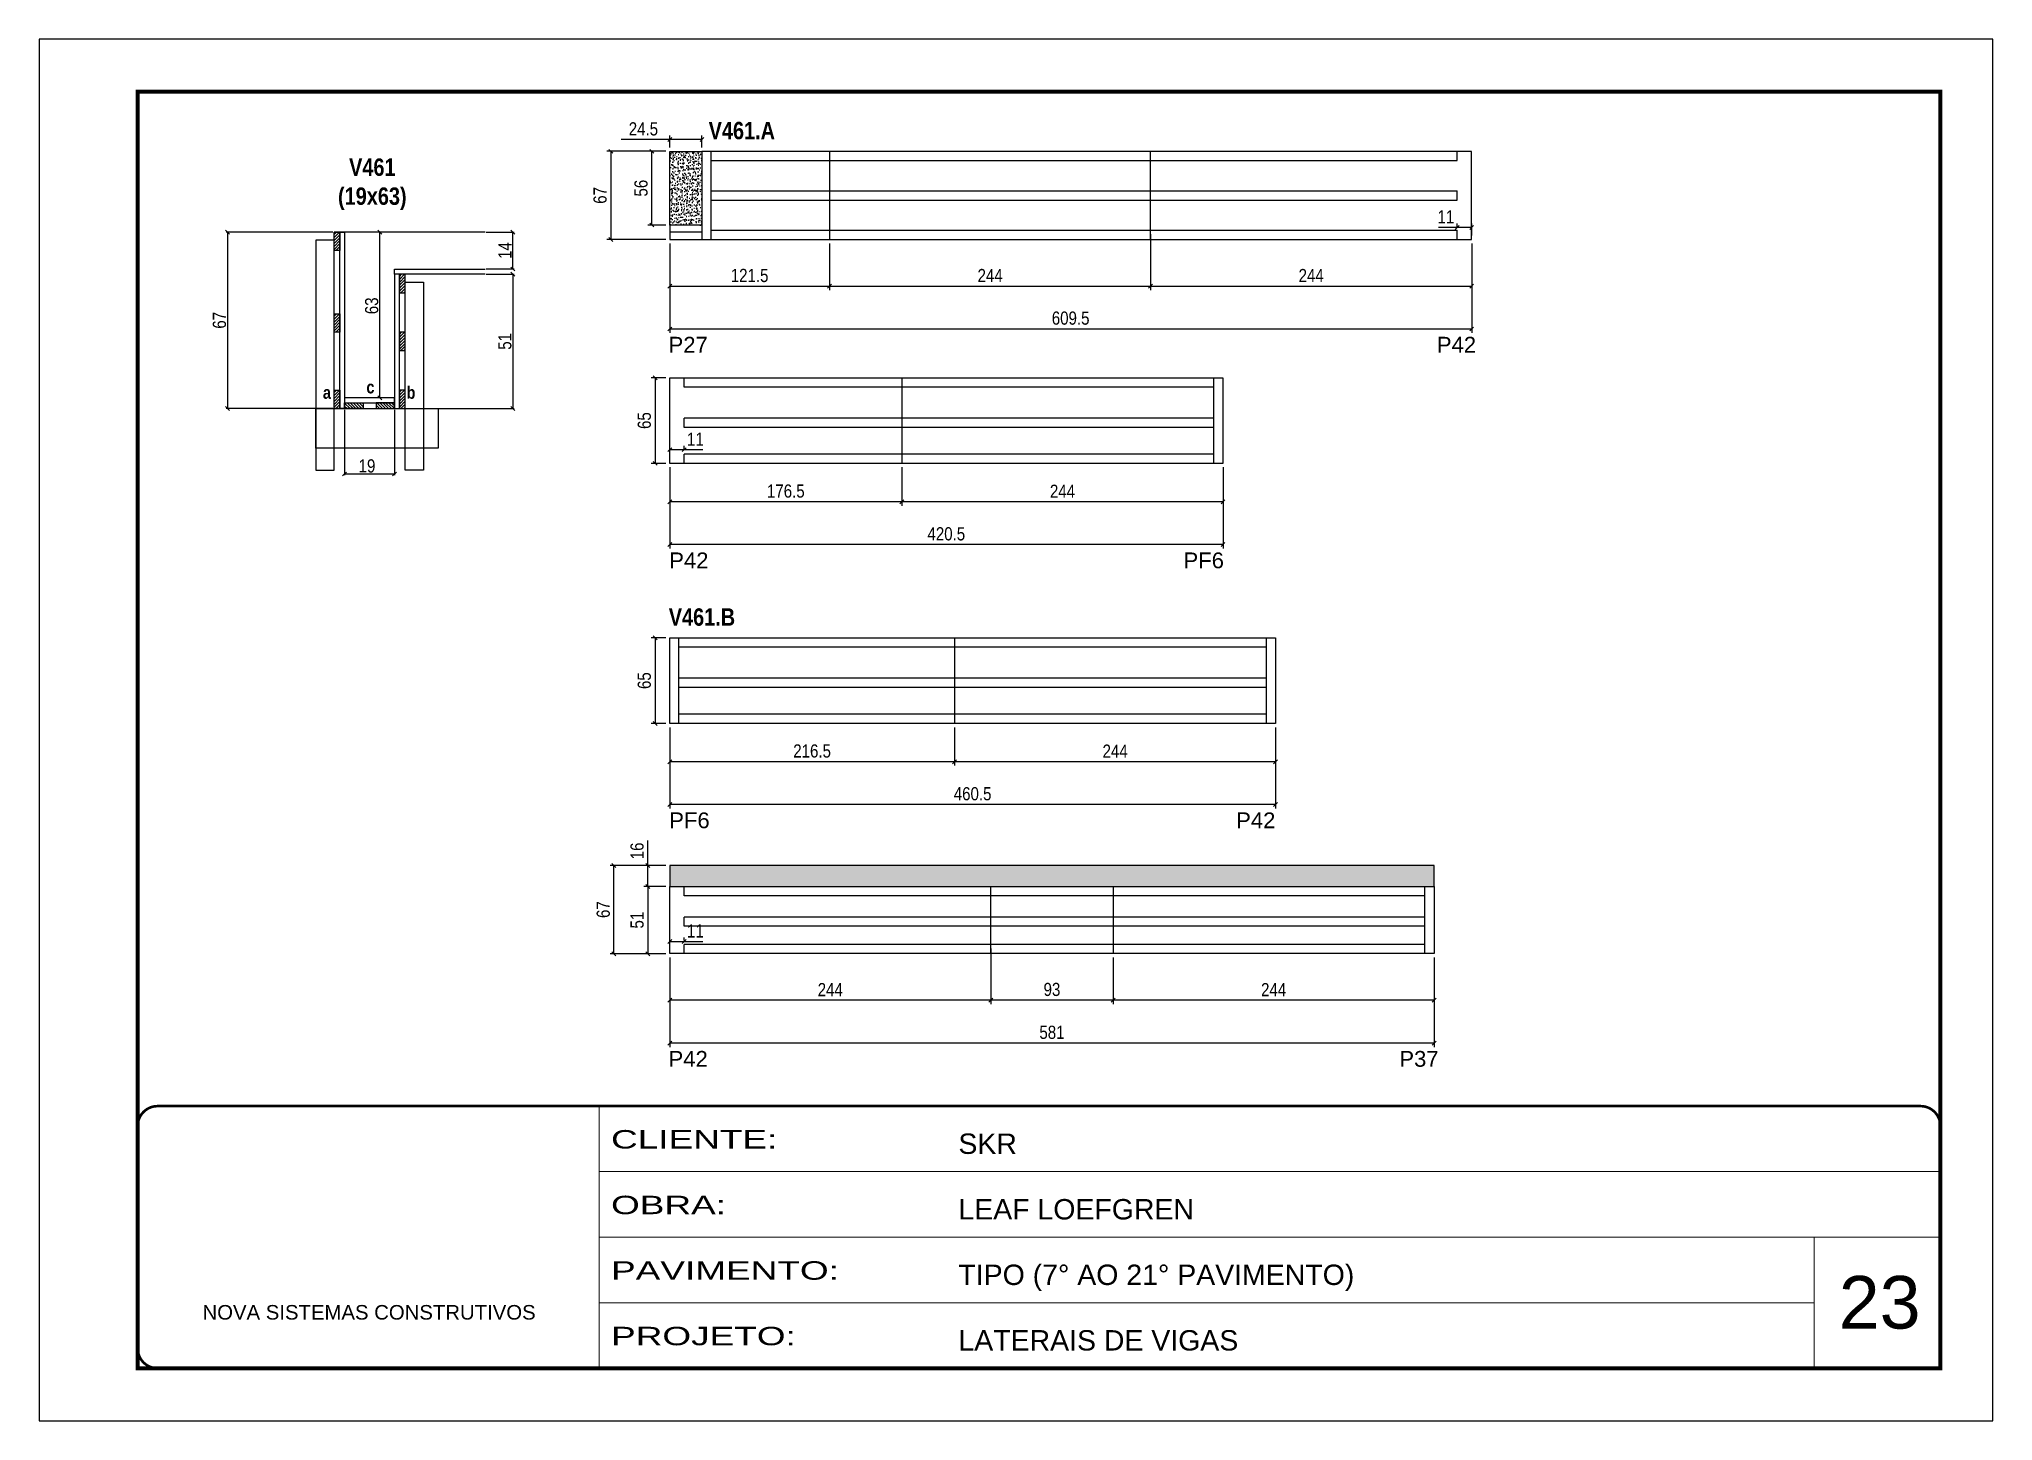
# Model space of a CAD drawing. Extents: x 3309 to 9563, y -2522 to 14608.
# Drawn here: x 6493 to 7978, y 7815 to 8865 of the extents above; entities that cross this region are included whole.
import ezdxf

# ---------------------------------------------------------------- set-up
doc = ezdxf.new("R2010")
doc.units = 0
doc.linetypes.add('CONTINUO', pattern=[0])
doc.linetypes.add('DASHED', pattern=[0.75, 0.5, -0.25])
for name, color, linetype in [('5', 5, 'Continuous'), ('COTA', 241, 'Continuous'), ('detalhes', 4, 'Continuous'), ('NOMENCLATURA', 7, 'Continuous'), ('Painéis', 200, 'Continuous'), ('SARR_2.2x7', 40, 'Continuous'), ('SARR_3.5x7', 81, 'Continuous')]:
    doc.layers.add(name, color=color, linetype=linetype)
for name, color, linetype, lineweight in [('CARIMBO', 255, 'Continuous', 9), ('CONCRETO', 251, 'Continuous', 25), ('Folhas', 255, 'Continuous', 9), ('SARRAFO DE PRESSAO', 251, 'DASHED', 9)]:
    doc.layers.add(name, color=color, linetype=linetype, lineweight=lineweight)
doc.layers.add('Laje_Perimetro', color=7, linetype='Continuous', plot=False)
doc.styles.add('ARIAL', font='arial.ttf')
doc.styles.add('COTA TECNICA', font='techl___.ttf', dxfattribs={"height": 10})
doc.styles.add('COTA TECNICA 2X', font='techl___.ttf', dxfattribs={"height": 10})
doc.styles.get("Standard").update_dxf_attribs({"font": 'arial.ttf'})
doc.styles.add('TECNICA', font='techb___.ttf', dxfattribs={"height": 10})
doc.styles.add('Tecnologia', font='')
doc.styles.get('Tecnologia').set_extended_font_data('Forgotten Futurist')
doc.dimstyles.new('PAINEL', dxfattribs={"dimtxt": 10, "dimasz": 3, "dimexe": 3, "dimexo": 3, "dimgap": 3, "dimtad": 1, "dimdec": 1, "dimzin": 12, "dimdsep": 46, "dimtxsty": 'COTA TECNICA', "dimblk1": 'OBLIQUE', "dimblk2": 'OBLIQUE', "dimsah": 1, "dimcen": 0.9, "dimclrd": 4, "dimclre": 4, "dimclrt": 240, "dimadec": 1, "dimazin": 3, "dimtfac": 1, "dimtdec": 1, "dimtmove": 0, "dimatfit": 3, "dimfxl": 1, "dimtolj": 1, "dimtzin": 12, "dimarcsym": 0})
doc.dimstyles.new('SECAO', dxfattribs={"dimscale": 0.333333, "dimtxt": 5, "dimasz": 9, "dimexe": 3, "dimexo": 3, "dimgap": 3, "dimtad": 1, "dimdec": 1, "dimlfac": 0.5, "dimzin": 12, "dimdsep": 46, "dimtxsty": 'COTA TECNICA 2X', "dimblk1": 'OBLIQUE', "dimblk2": 'OBLIQUE', "dimsah": 1, "dimcen": 0.9, "dimclrd": 4, "dimclre": 4, "dimclrt": 240, "dimadec": 1, "dimazin": 3, "dimtfac": 1, "dimtdec": 1, "dimtmove": 0, "dimatfit": 3, "dimfxl": 1, "dimtolj": 1, "dimtzin": 12, "dimarcsym": 0})
pattern_1 = [(135, (39960.646, -114927.8855), (-1.122532015, -1.122532015), [])]
pattern_2 = [(45, (-116795.0623, -24637.2545), (-1.122532015, 1.122532015), [])]

msp = doc.modelspace()

# ---------------------------------------------------------------- texts
at = {"layer": '5', "linetype": 'Continuous'}
for s, rotation, p in [('P27', 359.99996, (6971.3, 8626.74)), ('P42', 359.99996, (7555.24, 8626.74)), ('P42', 0.00004, (6971.82, 8462.88)), ('PF6', 359.99996, (7362.69, 8462.88)), ('PF6', 0.00004, (6971.82, 8265.36)), ('P42', 359.99996, (7402.69, 8265.36)), ('P42', 359.99996, (6971.3, 8084.1)), ('P37', 359.99996, (7526.74, 8084.1))]:
    msp.add_text(s, height=12, rotation=rotation, dxfattribs=at).set_placement(p)
at = {"layer": 'CARIMBO', "style": 'ARIAL'}
msp.add_text('23', height=40, dxfattribs=at).set_placement((7860.73, 7885.13))
at = {"layer": 'detalhes', "style": 'TECNICA'}
for s, p in [('a', (6708.59, 8591.65)), ('c', (6741.65, 8595.76)), ('b', (6772.15, 8591.63))]:
    msp.add_text(s, height=9.6, dxfattribs=at).set_placement(p)
at = {"layer": 'NOMENCLATURA', "style": 'TECNICA'}
for s, p in [('V461.A', (7001.76, 8788.88)), ('V461.B', (6971.45, 8419.22))]:
    msp.add_text(s, height=13.2, dxfattribs=at).set_placement(p)
at = {"layer": 'NOMENCLATURA', "insert": (6746.14, 8774.26), "char_height": 13.2, "attachment_point": 2, "style": 'TECNICA'}
msp.add_mtext_dynamic_manual_height_columns('V461\\P(19x63)', width=300.2766, gutter_width=1, heights=[0], dxfattribs=at)

# ---------------------------------------------------------------- blocks, each defined once
blk = doc.blocks.new('9999999999')
at = {"color": 30, "linetype": 'CONTINUO'}
for p, q in [((98564.6, 34230.2), (98564.6, 34429.4)), ((98564.6, 34379.6), (99584, 34379.6)), ((98564.6, 34329.8), (99488, 34329.8)), ((99584, 34329.8), (99488, 34329.8)), ((99488, 34329.8), (99488, 34230.2)), ((98564.6, 34280), (99488, 34280))]:
    blk.add_line(p, q, dxfattribs=at)
at = {"color": 30, "linetype": 'CONTINUO', "const_width": 2}
blk.add_lwpolyline([(99584, 34230.2), (99584, 34414.4, 0.414214), (99569, 34429.4), (98229, 34429.4, 0.414214), (98214, 34414.4), (98214, 34245.2, 0.414214), (98229, 34230.2), (99584, 34230.2)], format="xyb", dxfattribs=at)
at = {"layer": 'Folhas'}
blk.add_lwpolyline([(98139, 34190.2), (99624, 34190.2), (99624, 35240.2), (98139, 35240.2)], close=True, dxfattribs=at)
at = {"layer": 'Folhas', "color": 30, "const_width": 3}
blk.add_lwpolyline([(98214, 34230.2), (99584, 34230.2), (99584, 35200.2), (98214, 35200.2)], close=True, dxfattribs=at)
at = {"color": 7, "linetype": 'Continuous', "ltscale": 5, "style": 'ARIAL'}
for s, height, p in [('SKR', 15.48, (98837.7, 34393.1)), ('LEAF LOEFGREN', 15.483, (98837.7, 34343.3)), ('TIPO (7° AO 21° PAVIMENTO)', 15.483, (98837.7, 34293.5)), ('NOVA SISTEMAS CONSTRUTIVOS', 11.059, (98263.2, 34267.2)), ('LATERAIS DE VIGAS', 15.483, (98837.7, 34243.7))]:
    blk.add_text(s, height=height, dxfattribs=at).set_placement(p)
at = {"layer": 'Folhas', "color": 7, "style": 'Tecnologia', "width": 1.5}
for s, p in [('CLIENTE:', (98573.7, 34397.2)), ('OBRA:', (98573.7, 34347.3)), ('PAVIMENTO:', (98573.7, 34297.5)), ('PROJETO:', (98573.7, 34247.7))]:
    blk.add_text(s, height=14, dxfattribs=at).set_placement(p)
blk = doc.blocks.new('_Oblique')
at = {"color": 0, "linetype": 'ByBlock', "lineweight": -2}
blk.add_line((-0.5, -0.5), (0.5, 0.5), dxfattribs=at)
blk = doc.blocks.new('*D2033')
at = {"layer": 'COTA', "color": 4, "lineweight": -2, "transparency": 16777216}
for p, q in [((6725.1, 8583.3), (6725.1, 8533.5)), ((6763.1, 8583.3), (6763.1, 8533.5)), ((6763.1, 8534.5), (6725.1, 8534.5))]:
    blk.add_line(p, q, dxfattribs=at)
at = {"layer": 'Defpoints', "color": 0, "transparency": 16777216}
for p in [(6725.1, 8584.3), (6763.1, 8584.3), (6725.1, 8534.5)]:
    blk.add_point(p, dxfattribs=at)
at = {"layer": 'COTA', "color": 4, "lineweight": -2, "transparency": 16777216, "xscale": 3, "yscale": 3, "zscale": 3, "rotation": 180}
blk.add_blockref('_Oblique', (6725.1, 8534.5), dxfattribs=at)
at = {"layer": 'COTA', "color": 4, "lineweight": -2, "transparency": 16777216, "xscale": 3, "yscale": 3, "zscale": 3}
blk.add_blockref('_Oblique', (6763.1, 8534.5), dxfattribs=at)
at = {"layer": 'COTA', "color": 240, "transparency": 16777216, "insert": (6742.1, 8540.6), "char_height": 10, "attachment_point": 5, "style": 'COTA TECNICA 2X'}
blk.add_mtext('\\A1;19', dxfattribs=at)
blk = doc.blocks.new('*D2034')
at = {"layer": 'COTA', "color": 4, "lineweight": -2, "transparency": 16777216}
for p, q in [((6716.1, 8718.3), (6635.1, 8718.3)), ((6636.1, 8718.3), (6636.1, 8584.3)), ((6716.1, 8584.3), (6635.1, 8584.3))]:
    blk.add_line(p, q, dxfattribs=at)
at = {"layer": 'Defpoints', "color": 0, "transparency": 16777216}
for p in [(6717.1, 8718.3, 0), (6636.1, 8584.3), (6717.1, 8584.3, 0)]:
    blk.add_point(p, dxfattribs=at)
at = {"layer": 'COTA', "color": 4, "lineweight": -2, "transparency": 16777216, "xscale": 3, "yscale": 3, "zscale": 3}
for p, rotation in [((6636.1, 8718.3), 90), ((6636.1, 8584.3), 270)]:
    blk.add_blockref('_Oblique', p, dxfattribs=dict(at, rotation=rotation))
at = {"layer": 'COTA', "color": 240, "transparency": 16777216, "insert": (6630, 8651.3), "char_height": 10, "attachment_point": 5, "rotation": 90, "style": 'COTA TECNICA 2X'}
blk.add_mtext('\\A1;67', dxfattribs=at)
blk = doc.blocks.new('*D2035')
at = {"layer": 'COTA', "color": 4, "lineweight": -2, "transparency": 16777216}
for p, q in [((6832.8, 8686.3), (6854, 8686.3)), ((6853, 8686.3), (6853, 8584.3)), ((6772.1, 8584.3), (6854, 8584.3))]:
    blk.add_line(p, q, dxfattribs=at)
at = {"layer": 'Defpoints', "color": 0, "transparency": 16777216}
for p in [(6831.8, 8686.3), (6771.1, 8584.3, 0), (6853, 8584.3)]:
    blk.add_point(p, dxfattribs=at)
at = {"layer": 'COTA', "color": 4, "lineweight": -2, "transparency": 16777216, "xscale": 3, "yscale": 3, "zscale": 3}
for p, rotation in [((6853, 8686.3), 90), ((6853, 8584.3), 270)]:
    blk.add_blockref('_Oblique', p, dxfattribs=dict(at, rotation=rotation))
at = {"layer": 'COTA', "color": 240, "transparency": 16777216, "insert": (6846.9, 8635.3), "char_height": 10, "attachment_point": 5, "rotation": 90, "style": 'COTA TECNICA 2X'}
blk.add_mtext('\\A1;51', dxfattribs=at)
blk = doc.blocks.new('*D2036')
at = {"layer": 'COTA', "color": 4, "lineweight": -2, "transparency": 16777216}
for p, q in [((6762.1, 8718.3), (6750.9, 8718.3)), ((6751.9, 8592.3), (6751.9, 8718.3)), ((6762.1, 8592.3), (6750.9, 8592.3))]:
    blk.add_line(p, q, dxfattribs=at)
at = {"layer": 'Defpoints', "color": 0, "transparency": 16777216}
for p in [(6751.9, 8718.3), (6763.1, 8718.3), (6763.1, 8592.3)]:
    blk.add_point(p, dxfattribs=at)
at = {"layer": 'COTA', "color": 4, "lineweight": -2, "transparency": 16777216, "xscale": 3, "yscale": 3, "zscale": 3}
for p, rotation in [((6751.9, 8718.3), 90), ((6751.9, 8592.3), 270)]:
    blk.add_blockref('_Oblique', p, dxfattribs=dict(at, rotation=rotation))
at = {"layer": 'COTA', "color": 240, "transparency": 16777216, "insert": (6745.7, 8662.3), "char_height": 10, "attachment_point": 5, "rotation": 90, "style": 'COTA TECNICA 2X'}
blk.add_mtext('\\A1;63', dxfattribs=at)
blk = doc.blocks.new('*D2037')
at = {"layer": 'COTA', "color": 4, "lineweight": -2, "transparency": 16777216}
for p, q in [((6832.8, 8718.3), (6854, 8718.3)), ((6853, 8690.3), (6853, 8718.3)), ((6832.8, 8690.3), (6854, 8690.3))]:
    blk.add_line(p, q, dxfattribs=at)
at = {"layer": 'Defpoints', "color": 0, "transparency": 16777216}
for p in [(6831.8, 8718.3), (6853, 8718.3), (6831.8, 8690.3)]:
    blk.add_point(p, dxfattribs=at)
at = {"layer": 'COTA', "color": 4, "lineweight": -2, "transparency": 16777216, "xscale": 3, "yscale": 3, "zscale": 3}
for p, rotation in [((6853, 8718.3), 90), ((6853, 8690.3), 270)]:
    blk.add_blockref('_Oblique', p, dxfattribs=dict(at, rotation=rotation))
at = {"layer": 'COTA', "color": 240, "transparency": 16777216, "insert": (6847, 8704.3), "char_height": 10, "attachment_point": 5, "rotation": 90, "style": 'COTA TECNICA 2X'}
blk.add_mtext('\\A1;14', dxfattribs=at)
blk = doc.blocks.new('*D2039')
at = {"layer": 'COTA', "color": 4, "lineweight": -2, "transparency": 16777216}
for p, q in [((6972.2, 8709.7), (6972.2, 8641.7)), ((7581.7, 8709.7), (7581.7, 8641.7)), ((6972.2, 8644.7), (7581.7, 8644.7))]:
    blk.add_line(p, q, dxfattribs=at)
at = {"layer": 'Defpoints', "color": 0, "transparency": 16777216}
for p in [(6972.2, 8712.7), (7581.7, 8712.7), (7581.7, 8644.7)]:
    blk.add_point(p, dxfattribs=at)
at = {"layer": 'COTA', "color": 4, "lineweight": -2, "transparency": 16777216, "xscale": 3, "yscale": 3, "zscale": 3, "rotation": 180}
blk.add_blockref('_Oblique', (6972.2, 8644.7), dxfattribs=at)
at = {"layer": 'COTA', "color": 4, "lineweight": -2, "transparency": 16777216, "xscale": 3, "yscale": 3, "zscale": 3}
blk.add_blockref('_Oblique', (7581.7, 8644.7), dxfattribs=at)
at = {"layer": 'COTA', "color": 240, "transparency": 16777216, "insert": (7276.9, 8652.9), "char_height": 10, "attachment_point": 5, "style": 'COTA TECNICA'}
blk.add_mtext('\\A1;609.5', dxfattribs=at)
blk = doc.blocks.new('*D2040')
at = {"layer": 'COTA', "color": 4, "lineweight": -2, "transparency": 16777216}
for p, q in [((6972.2, 8709.7), (6972.2, 8674.2)), ((7093.7, 8709.7), (7093.7, 8674.2)), ((6972.2, 8677.2), (7093.7, 8677.2))]:
    blk.add_line(p, q, dxfattribs=at)
at = {"layer": 'Defpoints', "color": 0, "transparency": 16777216}
for p in [(6972.2, 8712.7), (7093.7, 8712.7), (7093.7, 8677.2)]:
    blk.add_point(p, dxfattribs=at)
at = {"layer": 'COTA', "color": 4, "lineweight": -2, "transparency": 16777216, "xscale": 3, "yscale": 3, "zscale": 3, "rotation": 180}
blk.add_blockref('_Oblique', (6972.2, 8677.2), dxfattribs=at)
at = {"layer": 'COTA', "color": 4, "lineweight": -2, "transparency": 16777216, "xscale": 3, "yscale": 3, "zscale": 3}
blk.add_blockref('_Oblique', (7093.7, 8677.2), dxfattribs=at)
at = {"layer": 'COTA', "color": 240, "transparency": 16777216, "insert": (7032.9, 8685.3), "char_height": 10, "attachment_point": 5, "style": 'COTA TECNICA'}
blk.add_mtext('\\A1;121.5', dxfattribs=at)
blk = doc.blocks.new('*D2038')
at = {"layer": 'COTA', "color": 4, "lineweight": -2, "transparency": 16777216}
for p, q in [((7337.7, 8716.7), (7337.7, 8674.2)), ((7581.7, 8709.7), (7581.7, 8674.2)), ((7337.7, 8677.2), (7581.7, 8677.2))]:
    blk.add_line(p, q, dxfattribs=at)
at = {"layer": 'Defpoints', "color": 0, "transparency": 16777216}
for p in [(7337.7, 8719.7), (7581.7, 8712.7), (7581.7, 8677.2)]:
    blk.add_point(p, dxfattribs=at)
at = {"layer": 'COTA', "color": 4, "lineweight": -2, "transparency": 16777216, "xscale": 3, "yscale": 3, "zscale": 3, "rotation": 180}
blk.add_blockref('_Oblique', (7337.7, 8677.2), dxfattribs=at)
at = {"layer": 'COTA', "color": 4, "lineweight": -2, "transparency": 16777216, "xscale": 3, "yscale": 3, "zscale": 3}
blk.add_blockref('_Oblique', (7581.7, 8677.2), dxfattribs=at)
at = {"layer": 'COTA', "color": 240, "transparency": 16777216, "insert": (7459.7, 8685.3), "char_height": 10, "attachment_point": 5, "style": 'COTA TECNICA'}
blk.add_mtext('\\A1;244', dxfattribs=at)
blk = doc.blocks.new('*D2041')
at = {"layer": 'COTA', "color": 4, "lineweight": -2, "transparency": 16777216}
for p, q in [((6969.2, 8779.7), (6924.4, 8779.7)), ((6927.4, 8779.7), (6927.4, 8712.7)), ((6969.2, 8712.7), (6924.4, 8712.7))]:
    blk.add_line(p, q, dxfattribs=at)
at = {"layer": 'Defpoints', "color": 0, "transparency": 16777216}
for p in [(6972.2, 8779.7), (6927.4, 8712.7), (6972.2, 8712.7)]:
    blk.add_point(p, dxfattribs=at)
at = {"layer": 'COTA', "color": 4, "lineweight": -2, "transparency": 16777216, "xscale": 3, "yscale": 3, "zscale": 3}
for p, rotation in [((6927.4, 8779.7), 90), ((6927.4, 8712.7), 270)]:
    blk.add_blockref('_Oblique', p, dxfattribs=dict(at, rotation=rotation))
at = {"layer": 'COTA', "color": 240, "transparency": 16777216, "insert": (6919.3, 8746.2), "char_height": 10, "attachment_point": 5, "rotation": 90, "style": 'COTA TECNICA'}
blk.add_mtext('\\A1;67', dxfattribs=at)
blk = doc.blocks.new('*D2044')
at = {"layer": 'COTA', "color": 4, "lineweight": -2, "transparency": 16777216}
for p, q in [((7093.7, 8709.7), (7093.7, 8674.2)), ((7337.7, 8709.7), (7337.7, 8674.2)), ((7093.7, 8677.2), (7337.7, 8677.2))]:
    blk.add_line(p, q, dxfattribs=at)
at = {"layer": 'Defpoints', "color": 0, "transparency": 16777216}
for p in [(7093.7, 8712.7), (7337.7, 8712.7), (7337.7, 8677.2)]:
    blk.add_point(p, dxfattribs=at)
at = {"layer": 'COTA', "color": 4, "lineweight": -2, "transparency": 16777216, "xscale": 3, "yscale": 3, "zscale": 3, "rotation": 180}
blk.add_blockref('_Oblique', (7093.7, 8677.2), dxfattribs=at)
at = {"layer": 'COTA', "color": 4, "lineweight": -2, "transparency": 16777216, "xscale": 3, "yscale": 3, "zscale": 3}
blk.add_blockref('_Oblique', (7337.7, 8677.2), dxfattribs=at)
at = {"layer": 'COTA', "color": 240, "transparency": 16777216, "insert": (7215.7, 8685.3), "char_height": 10, "attachment_point": 5, "style": 'COTA TECNICA'}
blk.add_mtext('\\A1;244', dxfattribs=at)
blk = doc.blocks.new('*D2045')
at = {"layer": 'COTA', "color": 4, "lineweight": -2, "transparency": 16777216}
for p, q in [((7570.7, 8721.9), (7556.6, 8721.9)), ((7570.7, 8722.7), (7570.7, 8724.9)), ((7581.7, 8721.9), (7570.7, 8721.9)), ((7581.7, 8715.7), (7581.7, 8724.9))]:
    blk.add_line(p, q, dxfattribs=at)
at = {"layer": 'Defpoints', "color": 0, "transparency": 16777216}
for p in [(7570.7, 8721.9), (7570.7, 8719.7), (7581.7, 8712.7)]:
    blk.add_point(p, dxfattribs=at)
at = {"layer": 'COTA', "color": 4, "lineweight": -2, "transparency": 16777216, "xscale": 3, "yscale": 3, "zscale": 3, "rotation": 180}
blk.add_blockref('_Oblique', (7570.7, 8721.9), dxfattribs=at)
at = {"layer": 'COTA', "color": 4, "lineweight": -2, "transparency": 16777216, "xscale": 3, "yscale": 3, "zscale": 3}
blk.add_blockref('_Oblique', (7581.7, 8721.9), dxfattribs=at)
at = {"layer": 'COTA', "color": 240, "transparency": 16777216, "insert": (7562.1, 8729.9), "char_height": 10, "attachment_point": 5, "style": 'COTA TECNICA'}
blk.add_mtext('\\A1;11', dxfattribs=at)
blk = doc.blocks.new('*D2046')
at = {"layer": 'COTA', "color": 4, "lineweight": -2, "transparency": 16777216}
for p, q in [((6972.2, 8539.6), (6972.2, 8477.9)), ((7392.7, 8539.6), (7392.7, 8477.9)), ((7392.7, 8480.9), (6972.2, 8480.9))]:
    blk.add_line(p, q, dxfattribs=at)
at = {"layer": 'Defpoints', "color": 0, "transparency": 16777216}
for p in [(6972.2, 8542.6), (7392.7, 8542.6), (6972.2, 8480.9)]:
    blk.add_point(p, dxfattribs=at)
at = {"layer": 'COTA', "color": 4, "lineweight": -2, "transparency": 16777216, "xscale": 3, "yscale": 3, "zscale": 3, "rotation": 180}
blk.add_blockref('_Oblique', (6972.2, 8480.9), dxfattribs=at)
at = {"layer": 'COTA', "color": 4, "lineweight": -2, "transparency": 16777216, "xscale": 3, "yscale": 3, "zscale": 3}
blk.add_blockref('_Oblique', (7392.7, 8480.9), dxfattribs=at)
at = {"layer": 'COTA', "color": 240, "transparency": 16777216, "insert": (7182.4, 8489), "char_height": 10, "attachment_point": 5, "style": 'COTA TECNICA'}
blk.add_mtext('\\A1;420.5', dxfattribs=at)
blk = doc.blocks.new('*D2047')
at = {"layer": 'COTA', "color": 4, "lineweight": -2, "transparency": 16777216}
for p, q in [((7148.7, 8539.6), (7148.7, 8510.4)), ((7392.7, 8539.6), (7392.7, 8510.4)), ((7392.7, 8513.4), (7148.7, 8513.4))]:
    blk.add_line(p, q, dxfattribs=at)
at = {"layer": 'Defpoints', "color": 0, "transparency": 16777216}
for p in [(7148.7, 8542.6), (7392.7, 8542.6), (7148.7, 8513.4)]:
    blk.add_point(p, dxfattribs=at)
at = {"layer": 'COTA', "color": 4, "lineweight": -2, "transparency": 16777216, "xscale": 3, "yscale": 3, "zscale": 3, "rotation": 180}
blk.add_blockref('_Oblique', (7148.7, 8513.4), dxfattribs=at)
at = {"layer": 'COTA', "color": 4, "lineweight": -2, "transparency": 16777216, "xscale": 3, "yscale": 3, "zscale": 3}
blk.add_blockref('_Oblique', (7392.7, 8513.4), dxfattribs=at)
at = {"layer": 'COTA', "color": 240, "transparency": 16777216, "insert": (7270.7, 8521.4), "char_height": 10, "attachment_point": 5, "style": 'COTA TECNICA'}
blk.add_mtext('\\A1;244', dxfattribs=at)
blk = doc.blocks.new('*D2048')
at = {"layer": 'COTA', "color": 4, "lineweight": -2, "transparency": 16777216}
for p, q in [((6972.2, 8539.6), (6972.2, 8510.4)), ((7148.7, 8539.6), (7148.7, 8510.4)), ((7148.7, 8513.4), (6972.2, 8513.4))]:
    blk.add_line(p, q, dxfattribs=at)
at = {"layer": 'Defpoints', "color": 0, "transparency": 16777216}
for p in [(6972.2, 8542.6), (7148.7, 8542.6), (6972.2, 8513.4)]:
    blk.add_point(p, dxfattribs=at)
at = {"layer": 'COTA', "color": 4, "lineweight": -2, "transparency": 16777216, "xscale": 3, "yscale": 3, "zscale": 3, "rotation": 180}
blk.add_blockref('_Oblique', (6972.2, 8513.4), dxfattribs=at)
at = {"layer": 'COTA', "color": 4, "lineweight": -2, "transparency": 16777216, "xscale": 3, "yscale": 3, "zscale": 3}
blk.add_blockref('_Oblique', (7148.7, 8513.4), dxfattribs=at)
at = {"layer": 'COTA', "color": 240, "transparency": 16777216, "insert": (7060.4, 8521.5), "char_height": 10, "attachment_point": 5, "style": 'COTA TECNICA'}
blk.add_mtext('\\A1;176.5', dxfattribs=at)
blk = doc.blocks.new('*D2049')
at = {"layer": 'COTA', "color": 4, "lineweight": -2, "transparency": 16777216}
for p, q in [((6969.2, 8607.6), (6958.1, 8607.6)), ((6961.1, 8607.6), (6961.1, 8542.6)), ((6969.2, 8542.6), (6958.1, 8542.6))]:
    blk.add_line(p, q, dxfattribs=at)
at = {"layer": 'Defpoints', "color": 0, "transparency": 16777216}
for p in [(6972.2, 8607.6), (6961.1, 8542.6), (6972.2, 8542.6)]:
    blk.add_point(p, dxfattribs=at)
at = {"layer": 'COTA', "color": 4, "lineweight": -2, "transparency": 16777216, "xscale": 3, "yscale": 3, "zscale": 3}
for p, rotation in [((6961.1, 8607.6), 90), ((6961.1, 8542.6), 270)]:
    blk.add_blockref('_Oblique', p, dxfattribs=dict(at, rotation=rotation))
at = {"layer": 'COTA', "color": 240, "transparency": 16777216, "insert": (6952.9, 8575.1), "char_height": 10, "attachment_point": 5, "rotation": 90, "style": 'COTA TECNICA'}
blk.add_mtext('\\A1;65', dxfattribs=at)
blk = doc.blocks.new('*D2050')
at = {"layer": 'COTA', "color": 4, "lineweight": -2, "transparency": 16777216}
for p, q in [((6972.2, 8545.6), (6972.2, 8556)), ((6983.2, 8552.6), (6983.2, 8556)), ((6972.2, 8553), (6983.2, 8553)), ((6983.2, 8553), (6997.3, 8553))]:
    blk.add_line(p, q, dxfattribs=at)
at = {"layer": 'Defpoints', "color": 0, "transparency": 16777216}
for p in [(6972.2, 8542.6), (6983.2, 8553), (6983.2, 8549.6)]:
    blk.add_point(p, dxfattribs=at)
at = {"layer": 'COTA', "color": 4, "lineweight": -2, "transparency": 16777216, "xscale": 3, "yscale": 3, "zscale": 3, "rotation": 180}
blk.add_blockref('_Oblique', (6972.2, 8553), dxfattribs=at)
at = {"layer": 'COTA', "color": 4, "lineweight": -2, "transparency": 16777216, "xscale": 3, "yscale": 3, "zscale": 3}
blk.add_blockref('_Oblique', (6983.2, 8553), dxfattribs=at)
at = {"layer": 'COTA', "color": 240, "transparency": 16777216, "insert": (6991.7, 8561), "char_height": 10, "attachment_point": 5, "style": 'COTA TECNICA'}
blk.add_mtext('\\A1;11', dxfattribs=at)
blk = doc.blocks.new('*D2051')
at = {"layer": 'COTA', "color": 4, "lineweight": -2, "transparency": 16777216}
for p, q in [((6972.2, 8342), (6972.2, 8280.4)), ((7432.7, 8342), (7432.7, 8280.4)), ((7432.7, 8283.4), (6972.2, 8283.4))]:
    blk.add_line(p, q, dxfattribs=at)
at = {"layer": 'Defpoints', "color": 0, "transparency": 16777216}
for p in [(6972.2, 8345), (7432.7, 8345), (6972.2, 8283.4)]:
    blk.add_point(p, dxfattribs=at)
at = {"layer": 'COTA', "color": 4, "lineweight": -2, "transparency": 16777216, "xscale": 3, "yscale": 3, "zscale": 3, "rotation": 180}
blk.add_blockref('_Oblique', (6972.2, 8283.4), dxfattribs=at)
at = {"layer": 'COTA', "color": 4, "lineweight": -2, "transparency": 16777216, "xscale": 3, "yscale": 3, "zscale": 3}
blk.add_blockref('_Oblique', (7432.7, 8283.4), dxfattribs=at)
at = {"layer": 'COTA', "color": 240, "transparency": 16777216, "insert": (7202.4, 8291.5), "char_height": 10, "attachment_point": 5, "style": 'COTA TECNICA'}
blk.add_mtext('\\A1;460.5', dxfattribs=at)
blk = doc.blocks.new('*D2052')
at = {"layer": 'COTA', "color": 4, "lineweight": -2, "transparency": 16777216}
for p, q in [((7188.7, 8342), (7188.7, 8312.9)), ((7432.7, 8342), (7432.7, 8312.9)), ((7432.7, 8315.9), (7188.7, 8315.9))]:
    blk.add_line(p, q, dxfattribs=at)
at = {"layer": 'Defpoints', "color": 0, "transparency": 16777216}
for p in [(7188.7, 8345), (7432.7, 8345), (7188.7, 8315.9)]:
    blk.add_point(p, dxfattribs=at)
at = {"layer": 'COTA', "color": 4, "lineweight": -2, "transparency": 16777216, "xscale": 3, "yscale": 3, "zscale": 3, "rotation": 180}
blk.add_blockref('_Oblique', (7188.7, 8315.9), dxfattribs=at)
at = {"layer": 'COTA', "color": 4, "lineweight": -2, "transparency": 16777216, "xscale": 3, "yscale": 3, "zscale": 3}
blk.add_blockref('_Oblique', (7432.7, 8315.9), dxfattribs=at)
at = {"layer": 'COTA', "color": 240, "transparency": 16777216, "insert": (7310.7, 8323.9), "char_height": 10, "attachment_point": 5, "style": 'COTA TECNICA'}
blk.add_mtext('\\A1;244', dxfattribs=at)
blk = doc.blocks.new('*D2053')
at = {"layer": 'COTA', "color": 4, "lineweight": -2, "transparency": 16777216}
for p, q in [((6972.2, 8342), (6972.2, 8312.9)), ((7188.7, 8342), (7188.7, 8312.9)), ((7188.7, 8315.9), (6972.2, 8315.9))]:
    blk.add_line(p, q, dxfattribs=at)
at = {"layer": 'Defpoints', "color": 0, "transparency": 16777216}
for p in [(6972.2, 8345), (7188.7, 8345), (6972.2, 8315.9)]:
    blk.add_point(p, dxfattribs=at)
at = {"layer": 'COTA', "color": 4, "lineweight": -2, "transparency": 16777216, "xscale": 3, "yscale": 3, "zscale": 3, "rotation": 180}
blk.add_blockref('_Oblique', (6972.2, 8315.9), dxfattribs=at)
at = {"layer": 'COTA', "color": 4, "lineweight": -2, "transparency": 16777216, "xscale": 3, "yscale": 3, "zscale": 3}
blk.add_blockref('_Oblique', (7188.7, 8315.9), dxfattribs=at)
at = {"layer": 'COTA', "color": 240, "transparency": 16777216, "insert": (7080.4, 8324), "char_height": 10, "attachment_point": 5, "style": 'COTA TECNICA'}
blk.add_mtext('\\A1;216.5', dxfattribs=at)
blk = doc.blocks.new('*D2054')
at = {"layer": 'COTA', "color": 4, "lineweight": -2, "transparency": 16777216}
for p, q in [((6969.2, 8410), (6958.1, 8410)), ((6961.1, 8410), (6961.1, 8345)), ((6969.2, 8345), (6958.1, 8345))]:
    blk.add_line(p, q, dxfattribs=at)
at = {"layer": 'Defpoints', "color": 0, "transparency": 16777216}
for p in [(6972.2, 8410), (6961.1, 8345), (6972.2, 8345)]:
    blk.add_point(p, dxfattribs=at)
at = {"layer": 'COTA', "color": 4, "lineweight": -2, "transparency": 16777216, "xscale": 3, "yscale": 3, "zscale": 3}
for p, rotation in [((6961.1, 8410), 90), ((6961.1, 8345), 270)]:
    blk.add_blockref('_Oblique', p, dxfattribs=dict(at, rotation=rotation))
at = {"layer": 'COTA', "color": 240, "transparency": 16777216, "insert": (6952.9, 8377.5), "char_height": 10, "attachment_point": 5, "rotation": 90, "style": 'COTA TECNICA'}
blk.add_mtext('\\A1;65', dxfattribs=at)
blk = doc.blocks.new('*D2057')
at = {"layer": 'COTA', "color": 4, "lineweight": -2, "transparency": 16777216}
for p, q in [((6972.2, 8167), (6972.2, 8099.1)), ((7553.2, 8167), (7553.2, 8099.1)), ((7553.2, 8102.1), (6972.2, 8102.1))]:
    blk.add_line(p, q, dxfattribs=at)
at = {"layer": 'Defpoints', "color": 0, "transparency": 16777216}
for p in [(6972.2, 8170), (7553.2, 8170), (6972.2, 8102.1)]:
    blk.add_point(p, dxfattribs=at)
at = {"layer": 'COTA', "color": 4, "lineweight": -2, "transparency": 16777216, "xscale": 3, "yscale": 3, "zscale": 3, "rotation": 180}
blk.add_blockref('_Oblique', (6972.2, 8102.1), dxfattribs=at)
at = {"layer": 'COTA', "color": 4, "lineweight": -2, "transparency": 16777216, "xscale": 3, "yscale": 3, "zscale": 3}
blk.add_blockref('_Oblique', (7553.2, 8102.1), dxfattribs=at)
at = {"layer": 'COTA', "color": 240, "transparency": 16777216, "insert": (7262.7, 8110.2), "char_height": 10, "attachment_point": 5, "style": 'COTA TECNICA'}
blk.add_mtext('\\A1;581', dxfattribs=at)
blk = doc.blocks.new('*D2058')
at = {"layer": 'COTA', "color": 4, "lineweight": -2, "transparency": 16777216}
for p, q in [((7309.2, 8167), (7309.2, 8131.6)), ((7553.2, 8167), (7553.2, 8131.6)), ((7553.2, 8134.6), (7309.2, 8134.6))]:
    blk.add_line(p, q, dxfattribs=at)
at = {"layer": 'Defpoints', "color": 0, "transparency": 16777216}
for p in [(7309.2, 8170), (7553.2, 8170), (7309.2, 8134.6)]:
    blk.add_point(p, dxfattribs=at)
at = {"layer": 'COTA', "color": 4, "lineweight": -2, "transparency": 16777216, "xscale": 3, "yscale": 3, "zscale": 3, "rotation": 180}
blk.add_blockref('_Oblique', (7309.2, 8134.6), dxfattribs=at)
at = {"layer": 'COTA', "color": 4, "lineweight": -2, "transparency": 16777216, "xscale": 3, "yscale": 3, "zscale": 3}
blk.add_blockref('_Oblique', (7553.2, 8134.6), dxfattribs=at)
at = {"layer": 'COTA', "color": 240, "transparency": 16777216, "insert": (7431.2, 8142.7), "char_height": 10, "attachment_point": 5, "style": 'COTA TECNICA'}
blk.add_mtext('\\A1;244', dxfattribs=at)
blk = doc.blocks.new('*D2056')
at = {"layer": 'COTA', "color": 4, "lineweight": -2, "transparency": 16777216}
for p, q in [((7216.2, 8174), (7216.2, 8131.6)), ((6972.2, 8167), (6972.2, 8131.6)), ((7216.2, 8134.6), (6972.2, 8134.6))]:
    blk.add_line(p, q, dxfattribs=at)
at = {"layer": 'Defpoints', "color": 0, "transparency": 16777216}
for p in [(6972.2, 8170), (7216.2, 8177), (6972.2, 8134.6)]:
    blk.add_point(p, dxfattribs=at)
at = {"layer": 'COTA', "color": 4, "lineweight": -2, "transparency": 16777216, "xscale": 3, "yscale": 3, "zscale": 3, "rotation": 180}
blk.add_blockref('_Oblique', (6972.2, 8134.6), dxfattribs=at)
at = {"layer": 'COTA', "color": 4, "lineweight": -2, "transparency": 16777216, "xscale": 3, "yscale": 3, "zscale": 3}
blk.add_blockref('_Oblique', (7216.2, 8134.6), dxfattribs=at)
at = {"layer": 'COTA', "color": 240, "transparency": 16777216, "insert": (7094.2, 8142.7), "char_height": 10, "attachment_point": 5, "style": 'COTA TECNICA'}
blk.add_mtext('\\A1;244', dxfattribs=at)
blk = doc.blocks.new('*D2062')
at = {"layer": 'COTA', "color": 4, "lineweight": -2, "transparency": 16777216}
for p, q in [((7216.2, 8167), (7216.2, 8131.6)), ((7309.2, 8167), (7309.2, 8131.6)), ((7309.2, 8134.6), (7216.2, 8134.6))]:
    blk.add_line(p, q, dxfattribs=at)
at = {"layer": 'Defpoints', "color": 0, "transparency": 16777216}
for p in [(7216.2, 8170), (7309.2, 8170), (7216.2, 8134.6)]:
    blk.add_point(p, dxfattribs=at)
at = {"layer": 'COTA', "color": 4, "lineweight": -2, "transparency": 16777216, "xscale": 3, "yscale": 3, "zscale": 3, "rotation": 180}
blk.add_blockref('_Oblique', (7216.2, 8134.6), dxfattribs=at)
at = {"layer": 'COTA', "color": 4, "lineweight": -2, "transparency": 16777216, "xscale": 3, "yscale": 3, "zscale": 3}
blk.add_blockref('_Oblique', (7309.2, 8134.6), dxfattribs=at)
at = {"layer": 'COTA', "color": 240, "transparency": 16777216, "insert": (7262.7, 8142.8), "char_height": 10, "attachment_point": 5, "style": 'COTA TECNICA'}
blk.add_mtext('\\A1;93', dxfattribs=at)
blk = doc.blocks.new('*D2063')
at = {"layer": 'COTA', "color": 4, "lineweight": -2, "transparency": 16777216}
for p, q in [((6972.2, 8173), (6972.2, 8182.2)), ((6972.2, 8179.2), (6983.2, 8179.2)), ((6983.2, 8180), (6983.2, 8182.2)), ((6983.2, 8179.2), (6997.3, 8179.2))]:
    blk.add_line(p, q, dxfattribs=at)
at = {"layer": 'Defpoints', "color": 0, "transparency": 16777216}
for p in [(6972.2, 8170), (6983.2, 8179.2), (6983.2, 8177)]:
    blk.add_point(p, dxfattribs=at)
at = {"layer": 'COTA', "color": 4, "lineweight": -2, "transparency": 16777216, "xscale": 3, "yscale": 3, "zscale": 3, "rotation": 180}
blk.add_blockref('_Oblique', (6972.2, 8179.2), dxfattribs=at)
at = {"layer": 'COTA', "color": 4, "lineweight": -2, "transparency": 16777216, "xscale": 3, "yscale": 3, "zscale": 3}
blk.add_blockref('_Oblique', (6983.2, 8179.2), dxfattribs=at)
at = {"layer": 'COTA', "color": 240, "transparency": 16777216, "insert": (6991.7, 8187.3), "char_height": 10, "attachment_point": 5, "style": 'COTA TECNICA'}
blk.add_mtext('\\A1;11', dxfattribs=at)
blk = doc.blocks.new('*D2064')
at = {"layer": 'COTA', "color": 4, "lineweight": -2, "transparency": 16777216}
for p, q in [((6969.2, 8221), (6952.5, 8221)), ((6955.5, 8221), (6955.5, 8170)), ((6969.2, 8170), (6952.5, 8170))]:
    blk.add_line(p, q, dxfattribs=at)
at = {"layer": 'Defpoints', "color": 0, "transparency": 16777216}
for p in [(6972.2, 8221), (6955.5, 8170), (6972.2, 8170)]:
    blk.add_point(p, dxfattribs=at)
at = {"layer": 'COTA', "color": 4, "lineweight": -2, "transparency": 16777216, "xscale": 3, "yscale": 3, "zscale": 3}
for p, rotation in [((6955.5, 8221), 90), ((6955.5, 8170), 270)]:
    blk.add_blockref('_Oblique', p, dxfattribs=dict(at, rotation=rotation))
at = {"layer": 'COTA', "color": 240, "transparency": 16777216, "insert": (6947.4, 8195.5), "char_height": 10, "attachment_point": 5, "rotation": 90, "style": 'COTA TECNICA'}
blk.add_mtext('\\A1;51', dxfattribs=at)
blk = doc.blocks.new('*D2065')
at = {"layer": 'COTA', "color": 4, "lineweight": -2, "transparency": 16777216}
for p, q in [((6955.5, 8237), (6955.5, 8256.1)), ((6969.2, 8237), (6952.5, 8237)), ((6955.5, 8221), (6955.5, 8237)), ((6969.2, 8221), (6952.5, 8221))]:
    blk.add_line(p, q, dxfattribs=at)
at = {"layer": 'Defpoints', "color": 0, "transparency": 16777216}
for p in [(6955.5, 8237), (6972.2, 8237), (6972.2, 8221)]:
    blk.add_point(p, dxfattribs=at)
at = {"layer": 'COTA', "color": 4, "lineweight": -2, "transparency": 16777216, "xscale": 3, "yscale": 3, "zscale": 3}
for p, rotation in [((6955.5, 8237), 90), ((6955.5, 8221), 270)]:
    blk.add_blockref('_Oblique', p, dxfattribs=dict(at, rotation=rotation))
at = {"layer": 'COTA', "color": 240, "transparency": 16777216, "insert": (6947.4, 8248.1), "char_height": 10, "attachment_point": 5, "rotation": 90, "style": 'COTA TECNICA'}
blk.add_mtext('\\A1;16', dxfattribs=at)
blk = doc.blocks.new('*D2066')
at = {"layer": 'COTA', "color": 4, "lineweight": -2, "transparency": 16777216}
for p, q in [((6969.2, 8237), (6926.8, 8237)), ((6929.8, 8170), (6929.8, 8237)), ((6969.2, 8170), (6926.8, 8170))]:
    blk.add_line(p, q, dxfattribs=at)
at = {"layer": 'Defpoints', "color": 0, "transparency": 16777216}
for p in [(6929.8, 8237), (6972.2, 8237), (6972.2, 8170)]:
    blk.add_point(p, dxfattribs=at)
at = {"layer": 'COTA', "color": 4, "lineweight": -2, "transparency": 16777216, "xscale": 3, "yscale": 3, "zscale": 3}
for p, rotation in [((6929.8, 8237), 90), ((6929.8, 8170), 270)]:
    blk.add_blockref('_Oblique', p, dxfattribs=dict(at, rotation=rotation))
at = {"layer": 'COTA', "color": 240, "transparency": 16777216, "insert": (6921.7, 8203.5), "char_height": 10, "attachment_point": 5, "rotation": 90, "style": 'COTA TECNICA'}
blk.add_mtext('\\A1;67', dxfattribs=at)
blk = doc.blocks.new('*D2100')
at = {"layer": 'COTA', "color": 4, "lineweight": -2, "transparency": 16777216}
for p, q in [((6969.2, 8779.7), (6955.5, 8779.7)), ((6958.5, 8723.7), (6958.5, 8779.7)), ((6969.2, 8723.7), (6955.5, 8723.7))]:
    blk.add_line(p, q, dxfattribs=at)
at = {"layer": 'Defpoints', "color": 0, "transparency": 16777216}
for p in [(6958.5, 8779.7), (6972.2, 8779.7), (6972.2, 8723.7)]:
    blk.add_point(p, dxfattribs=at)
at = {"layer": 'COTA', "color": 4, "lineweight": -2, "transparency": 16777216, "xscale": 3, "yscale": 3, "zscale": 3}
for p, rotation in [((6958.5, 8779.7), 90), ((6958.5, 8723.7), 270)]:
    blk.add_blockref('_Oblique', p, dxfattribs=dict(at, rotation=rotation))
at = {"layer": 'COTA', "color": 240, "transparency": 16777216, "insert": (6950.4, 8751.7), "char_height": 10, "attachment_point": 5, "rotation": 90, "style": 'COTA TECNICA'}
blk.add_mtext('\\A1;56', dxfattribs=at)
blk = doc.blocks.new('*D2101')
at = {"layer": 'COTA', "color": 4, "lineweight": -2, "transparency": 16777216}
for p, q in [((6972.2, 8782.7), (6972.2, 8791.6)), ((6996.7, 8782.7), (6996.7, 8791.6)), ((6972.2, 8788.6), (6935.3, 8788.6)), ((6996.7, 8788.6), (6972.2, 8788.6))]:
    blk.add_line(p, q, dxfattribs=at)
at = {"layer": 'Defpoints', "color": 0, "transparency": 16777216}
for p in [(6972.2, 8788.6), (6972.2, 8779.7), (6996.7, 8779.7)]:
    blk.add_point(p, dxfattribs=at)
at = {"layer": 'COTA', "color": 4, "lineweight": -2, "transparency": 16777216, "xscale": 3, "yscale": 3, "zscale": 3, "rotation": 180}
blk.add_blockref('_Oblique', (6972.2, 8788.6), dxfattribs=at)
at = {"layer": 'COTA', "color": 4, "lineweight": -2, "transparency": 16777216, "xscale": 3, "yscale": 3, "zscale": 3}
blk.add_blockref('_Oblique', (6996.7, 8788.6), dxfattribs=at)
at = {"layer": 'COTA', "color": 240, "transparency": 16777216, "insert": (6952.2, 8796.7), "char_height": 10, "attachment_point": 5, "style": 'COTA TECNICA'}
blk.add_mtext('\\A1;24.5', dxfattribs=at)

# ---------------------------------------------------------------- dimensions: what is measured, and where the dimension line sits
at = {"layer": 'COTA'}
for base, p1, p2, picture, middle in [((6972.17, 8788.58), (6996.67, 8779.69), (6972.17, 8779.69), '*D2101', (6952.23, 8796.69)), ((7570.67, 8721.89), (7581.67, 8712.69), (7570.67, 8719.69), '*D2045', (7562.12, 8729.95)), ((7093.67, 8677.24), (6972.17, 8712.69), (7093.67, 8712.69), '*D2040', (7032.92, 8685.35)), ((7337.67, 8677.24), (7093.67, 8712.69), (7337.67, 8712.69), '*D2044', (7215.67, 8685.31)), ((6983.17, 8552.99), (6972.17, 8542.55), (6983.17, 8549.55), '*D2050', (6991.71, 8561.05)), ((6972.17, 8480.89), (7392.67, 8542.55), (6972.17, 8542.55), '*D2046', (7182.42, 8489)), ((6972.17, 8283.37), (7432.67, 8345.04), (6972.17, 8345.04), '*D2051', (7202.42, 8291.48))]:
    dim = msp.add_linear_dim(base=base, p1=p1, p2=p2, dimstyle='PAINEL', dxfattribs=at)
    dim.commit()
    dim.dimension.update_dxf_attribs({"geometry": picture, "text_midpoint": middle})
for base, p1, p2, angle, dimstyle, picture, middle in [((6927.36, 8712.69), (6972.17, 8779.69), (6972.17, 8712.69), 90, 'PAINEL', '*D2041', (6919.25, 8746.19)), ((6958.48, 8779.69), (6972.17, 8723.69), (6972.17, 8779.69), 90, 'PAINEL', '*D2100', (6950.37, 8751.69)), ((6636.06, 8584.28, 0), (6717.11, 8718.28), (6717.11, 8584.28), 90, 'SECAO', '*D2034', (6629.96, 8651.28, 0)), ((6853.03, 8718.28), (6831.81, 8690.28), (6831.81, 8718.28), 90, 'SECAO', '*D2037', (6846.95, 8704.28)), ((7581.67, 8644.75), (6972.17, 8712.69), (7581.67, 8712.69), 180, 'PAINEL', '*D2039', (7276.92, 8652.89)), ((6853.03, 8584.28, 0), (6831.81, 8686.28), (6771.11, 8584.28), 90, 'SECAO', '*D2035', (6846.92, 8635.28, 0)), ((6961.05, 8542.55), (6972.17, 8607.55), (6972.17, 8542.55), 90, 'PAINEL', '*D2049', (6952.94, 8575.05)), ((7148.67, 8513.37), (7392.67, 8542.55), (7148.67, 8542.55), 180, 'PAINEL', '*D2047', (7270.67, 8521.45)), ((6961.05, 8345.04), (6972.17, 8410.04), (6972.17, 8345.04), 90, 'PAINEL', '*D2054', (6952.94, 8377.54)), ((7188.67, 8315.86), (7432.67, 8345.04), (7188.67, 8345.04), 180, 'PAINEL', '*D2052', (7310.67, 8323.93)), ((6955.52, 8237.05), (6972.17, 8221.05), (6972.17, 8237.05), 90, 'PAINEL', '*D2065', (6947.42, 8248.06)), ((6929.81, 8237.05), (6972.17, 8170.05), (6972.17, 8237.05), 90, 'PAINEL', '*D2066', (6921.71, 8203.55)), ((6955.52, 8170.05), (6972.17, 8221.05), (6972.17, 8170.05), 90, 'PAINEL', '*D2064', (6947.41, 8195.55)), ((6983.17, 8179.25), (6972.17, 8170.05), (6983.17, 8177.05), 180, 'PAINEL', '*D2063', (6991.71, 8187.31)), ((6972.17, 8102.11), (7553.17, 8170.05), (6972.17, 8170.05), 0, 'PAINEL', '*D2057', (7262.67, 8110.24)), ((7216.17, 8134.6), (7309.17, 8170.05), (7216.17, 8170.05), 180, 'PAINEL', '*D2062', (7262.67, 8142.84)), ((7309.17, 8134.6), (7553.17, 8170.05), (7309.17, 8170.05), 180, 'PAINEL', '*D2058', (7431.17, 8142.67))]:
    dim = msp.add_linear_dim(base=base, p1=p1, p2=p2, angle=angle, dimstyle=dimstyle, dxfattribs=at)
    dim.commit()
    dim.dimension.update_dxf_attribs({"geometry": picture, "text_midpoint": middle})
for base, p1, p2, angle, picture, middle in [((6751.93, 8718.28), (6763.11, 8592.28), (6763.11, 8718.28), 90, '*D2036', (6751.93, 8662.28)), ((6725.11, 8534.53), (6763.11, 8584.28), (6725.11, 8584.28), 180, '*D2033', (6742.11, 8534.53))]:
    dim = msp.add_linear_dim(base=base, p1=p1, p2=p2, angle=angle, dimstyle='SECAO', dxfattribs=at)
    dim.commit()
    dim.dimension.update_dxf_attribs({"geometry": picture, "text_midpoint": middle, "dimtype": 160})
dim = msp.add_linear_dim(base=(7581.67, 8677.24), p1=(7337.67, 8719.69), p2=(7581.67, 8712.69), dimstyle='PAINEL', override={"dimtmove": 1}, dxfattribs=at)
dim.commit()
dim.dimension.update_dxf_attribs({"geometry": '*D2038', "text_midpoint": (7459.67, 8685.31)})
for base, p1, p2, picture, middle in [((6972.17, 8513.37), (7148.67, 8542.55), (6972.17, 8542.55), '*D2048', (7060.42, 8521.48)), ((6972.17, 8315.86), (7188.67, 8345.04), (6972.17, 8345.04), '*D2053', (7080.42, 8323.97)), ((6972.17, 8134.6), (7216.17, 8177.05), (6972.17, 8170.05), '*D2056', (7094.17, 8142.67))]:
    dim = msp.add_linear_dim(base=base, p1=p1, p2=p2, angle=180, dimstyle='PAINEL', override={"dimtmove": 1}, dxfattribs=at)
    dim.commit()
    dim.dimension.update_dxf_attribs({"geometry": picture, "text_midpoint": middle})

# ---------------------------------------------------------------- hatches: boundary and pattern name
at = {"layer": 'COTA'}
h = msp.add_hatch(dxfattribs=at)
h.set_pattern_fill('AR-CONC', color=256, scale=0.03)
h.paths.add_polyline_path([(6996.67, 8779.69), (6972.17, 8779.69), (6972.17, 8723.69), (6996.67, 8723.69)])
h = msp.add_hatch(dxfattribs=at)
h.set_pattern_fill('AR-CONC', color=256, scale=0.03)
h.set_pattern_definition([(50, (3250.2656, -3968.128), (5.46554, -0.4781726), [0.5715, -6.2865]), (355, (3250.2656, -3968.128), (-1.0573026, 5.7317054), [0.4572, -5.0292175]), (100.451445, (3250.721, -3968.1677), (4.4082374, 5.2535326), [0.4857003, -5.3427073]), (46.1842, (3250.2656, -3966.604), (8.1323712, -1.26127), [0.85725, -9.42975]), (96.63556, (3250.943, -3966.709), (7.122124, 7.4227837), [0.7285507, -8.014068]), (351.18415, (3250.266, -3966.604), (7.122124, 7.422784), [0.685799, -7.543792]), (21, (3251.0276, -3966.985), (4.5484317, -3.067956), [0.5715, -6.2865]), (326, (3251.0276, -3966.985), (1.8540609, 5.525639), [0.4572, -5.0292]), (71.451445, (3251.4066, -3967.2405), (6.4024926, 2.457683), [0.4857003, -5.3426981]), (37.5, (3250.2656, -3968.1279), (0.0926581, 2.53665117), [0, -4.96824, 0, -5.1054, 0, -5.04825]), (7.5, (3250.2656, -3968.1279), (2.0045899, 3.00541724), [0, -2.91084, 0, -4.85394, 0, -1.92405]), (327.5, (3248.5663, -3968.1279), (4.06771786, -0.17186232), [0, -1.905, 0, -5.9436, 0, -7.8867]), (317.5, (3247.8043, -3968.128), (4.4438754, 0.7627947), [0, -2.4765, 0, -3.94716, 0, -5.6007])])
h.paths.add_polyline_path([(6972.17, 8237.05), (6972.17, 8221.05), (7553.17, 8221.05), (7553.17, 8237.05)])
at = {"layer": 'SARR_2.2x7'}
h = msp.add_hatch(dxfattribs=at)
h.set_pattern_fill('ANSI31', color=256, scale=0.5)
h.set_pattern_definition([(45, (-116795.0623, -24517.2545), (-1.122532015, 1.122532015), [])])
h.paths.add_polyline_path([(6717.11, 8704.28), (6721.51, 8704.28), (6721.51, 8718.28), (6717.11, 8718.28)])
h = msp.add_hatch(dxfattribs=at)
h.set_pattern_fill('ANSI31', color=256, scale=0.5)
h.set_pattern_definition([(45, (-116795.0623, -24549.2545), (-1.122532015, 1.122532015), [])])
h.paths.add_polyline_path([(6771.11, 8672.28), (6766.71, 8672.28), (6766.71, 8686.28), (6771.11, 8686.28)])
h = msp.add_hatch(dxfattribs=at)
h.set_pattern_fill('ANSI31', color=256, scale=0.5)
h.set_pattern_definition([(45, (-116795.0623, -24579.2545), (-1.122532015, 1.122532015), [])])
h.paths.add_polyline_path([(6717.11, 8642.28), (6721.51, 8642.28), (6721.51, 8656.28), (6717.11, 8656.28)])
h = msp.add_hatch(dxfattribs=at)
h.set_pattern_fill('ANSI31', color=256, scale=0.5)
h.set_pattern_definition([(45, (-116795.0623, -24593.2545), (-1.122532015, 1.122532015), [])])
h.paths.add_polyline_path([(6771.11, 8628.28), (6766.71, 8628.28), (6766.71, 8642.28), (6771.11, 8642.28)])
h = msp.add_hatch(dxfattribs=at)
h.set_pattern_fill('ANSI31', color=256, scale=0.5)
h.set_pattern_definition(pattern_2)
h.paths.add_polyline_path([(6717.11, 8584.28), (6721.51, 8584.28), (6721.51, 8598.28), (6717.11, 8598.28)])
h = msp.add_hatch(dxfattribs=at)
h.set_pattern_fill('ANSI31', color=256, scale=0.5)
h.set_pattern_definition(pattern_2)
h.paths.add_polyline_path([(6771.11, 8584.28), (6766.71, 8584.28), (6766.71, 8598.28), (6771.11, 8598.28)])
h = msp.add_hatch(dxfattribs=at)
h.set_pattern_fill('ANSI31', color=256, scale=0.5, angle=90)
h.set_pattern_definition(pattern_1)
h.paths.add_polyline_path([(6739.11, 8584.28), (6739.11, 8588.68), (6725.11, 8588.68), (6725.11, 8584.28)])
h = msp.add_hatch(dxfattribs=at)
h.set_pattern_fill('ANSI31', color=256, scale=0.5, angle=90)
h.set_pattern_definition(pattern_1)
h.paths.add_polyline_path([(6749.11, 8588.68), (6749.11, 8584.28), (6763.11, 8584.28), (6763.11, 8588.68)])

# ---------------------------------------------------------------- linework, layer by layer
at = {"layer": 'CONCRETO', "linetype": 'Continuous'}
msp.add_line((6831.81, 8718.28), (6717.11, 8718.28), dxfattribs=at)
at = {"layer": 'COTA'}
for p, q in [((6972.17, 8723.69), (6972.17, 8779.69)), ((6972.17, 8779.69), (6996.67, 8779.69)), ((6996.67, 8723.69), (6996.67, 8712.69)), ((7553.17, 8237.05), (6972.17, 8237.05)), ((6972.17, 8237.05), (6972.17, 8221.05)), ((7553.17, 8221.05), (7553.17, 8237.05))]:
    msp.add_line(p, q, dxfattribs=at)
at = {"layer": 'Laje_Perimetro'}
msp.add_lwpolyline([(7977.87, 8864.98), (6492.87, 8864.98), (6492.87, 7814.98), (7977.87, 7814.98)], close=True, dxfattribs=at)
at = {"layer": 'Painéis', "linetype": 'ByBlock'}
for p, q in [((7581.67, 8779.69), (6996.67, 8779.69)), ((6996.67, 8779.69), (6996.67, 8723.69)), ((7093.67, 8779.69), (7093.67, 8712.69)), ((7337.67, 8712.69), (7337.67, 8779.69)), ((7581.67, 8712.69), (7581.67, 8779.69)), ((6972.17, 8723.69), (6972.17, 8712.69)), ((6996.67, 8723.69), (6972.17, 8723.69)), ((6972.17, 8712.69), (7581.67, 8712.69)), ((6972.17, 8542.55), (6972.17, 8607.55)), ((6972.17, 8607.55), (7392.67, 8607.55)), ((7148.67, 8607.55), (7148.67, 8542.55)), ((7392.67, 8607.55), (7392.67, 8542.55)), ((7392.67, 8542.55), (6972.17, 8542.55)), ((6972.17, 8345.04), (6972.17, 8410.04)), ((6972.17, 8410.04), (7432.67, 8410.04)), ((7188.67, 8410.04), (7188.67, 8345.04)), ((7432.67, 8410.04), (7432.67, 8345.04)), ((7432.67, 8345.04), (6972.17, 8345.04)), ((6972.17, 8170.05), (6972.17, 8221.05)), ((6972.17, 8221.05), (7553.17, 8221.05)), ((7216.17, 8170.05), (7216.17, 8221.05)), ((7309.17, 8221.05), (7309.17, 8170.05)), ((7553.17, 8221.05), (7553.17, 8170.05)), ((7553.17, 8170.05), (6972.17, 8170.05))]:
    msp.add_line(p, q, dxfattribs=at)
at = {"layer": 'Painéis', "linetype": 'Continuous'}
for points in [[(6721.51, 8584.28), (6721.51, 8718.28), (6725.11, 8718.28), (6725.11, 8584.28)], [(6766.71, 8584.28), (6766.71, 8686.28), (6763.11, 8686.28), (6763.11, 8584.28)], [(6763.11, 8592.28), (6725.11, 8592.28), (6725.11, 8588.68), (6763.11, 8588.68)]]:
    msp.add_lwpolyline(points, close=True, dxfattribs=at)
at = {"layer": 'Painéis', "linetype": 'Continuous', "elevation": 0}
msp.add_lwpolyline([(6831.81, 8686.28), (6763.11, 8686.28), (6763.11, 8690.28), (6831.81, 8690.28)], dxfattribs=at)
at = {"layer": 'SARR_2.2x7', "linetype": 'Continuous'}
for p, q in [((7003.67, 8712.69), (7003.67, 8779.69)), ((7570.67, 8772.69), (7570.67, 8779.69)), ((7003.67, 8772.69), (7093.67, 8772.69)), ((7093.67, 8772.69), (7337.67, 8772.69)), ((7337.67, 8772.69), (7570.67, 8772.69)), ((7003.67, 8749.69), (7093.67, 8749.69)), ((7093.67, 8749.69), (7337.67, 8749.69)), ((7337.67, 8749.69), (7570.67, 8749.69)), ((7570.67, 8742.69), (7570.67, 8749.69)), ((7003.67, 8742.69), (7093.67, 8742.69)), ((7093.67, 8742.69), (7337.67, 8742.69)), ((7337.67, 8742.69), (7570.67, 8742.69)), ((6996.67, 8718.19), (6972.17, 8718.19)), ((7003.67, 8719.69), (7093.67, 8719.69)), ((7093.67, 8719.69), (7337.67, 8719.69)), ((7337.67, 8719.69), (7570.67, 8719.69)), ((7570.67, 8712.69), (7570.67, 8719.69)), ((6983.17, 8600.55), (6983.17, 8607.55)), ((7148.67, 8600.55), (6983.17, 8600.55)), ((7385.67, 8600.55), (7148.67, 8600.55)), ((7385.67, 8542.55), (7385.67, 8607.55)), ((7148.67, 8576.82), (6983.17, 8576.82)), ((6983.17, 8569.82), (6983.17, 8576.82)), ((7148.67, 8569.82), (6983.17, 8569.82)), ((7385.67, 8576.82), (7148.67, 8576.82)), ((7385.67, 8569.82), (7148.67, 8569.82)), ((7148.67, 8549.55), (6983.17, 8549.55)), ((6983.17, 8542.55), (6983.17, 8549.55)), ((7385.67, 8549.55), (7148.67, 8549.55)), ((6979.17, 8345.04), (6979.17, 8410.04)), ((7425.67, 8345.04), (7425.67, 8410.04)), ((7188.67, 8403.04), (6979.17, 8403.04)), ((7425.67, 8403.04), (7188.67, 8403.04)), ((7188.67, 8379.3), (6979.17, 8379.3)), ((7425.67, 8379.3), (7188.67, 8379.3)), ((7188.67, 8372.3), (6979.17, 8372.3)), ((7425.67, 8372.3), (7188.67, 8372.3)), ((7188.67, 8352.04), (6979.17, 8352.04)), ((7425.67, 8352.04), (7188.67, 8352.04)), ((6983.17, 8214.05), (6983.17, 8221.05)), ((7216.17, 8214.05), (6983.17, 8214.05)), ((7309.17, 8214.05), (7216.17, 8214.05)), ((7546.17, 8214.05), (7309.17, 8214.05)), ((7546.17, 8170.05), (7546.17, 8221.05)), ((6983.17, 8190.88), (6983.17, 8197.88)), ((7216.17, 8197.88), (6983.17, 8197.88)), ((7309.17, 8197.88), (7216.17, 8197.88)), ((7546.17, 8197.88), (7309.17, 8197.88)), ((7216.17, 8190.88), (6983.17, 8190.88)), ((7309.17, 8190.88), (7216.17, 8190.88)), ((7546.17, 8190.88), (7309.17, 8190.88)), ((6983.17, 8170.05), (6983.17, 8177.05)), ((7216.17, 8177.05), (6983.17, 8177.05)), ((7309.17, 8177.05), (7216.17, 8177.05)), ((7546.17, 8177.05), (7309.17, 8177.05))]:
    msp.add_line(p, q, dxfattribs=at)
at = {"layer": 'SARR_2.2x7'}
for points in [[(6721.51, 8718.28), (6721.51, 8704.28), (6717.11, 8704.28), (6717.11, 8718.28)], [(6766.71, 8686.28), (6766.71, 8672.28), (6771.11, 8672.28), (6771.11, 8686.28)], [(6721.51, 8656.28), (6721.51, 8642.28), (6717.11, 8642.28), (6717.11, 8656.28)], [(6766.71, 8642.28), (6766.71, 8628.28), (6771.11, 8628.28), (6771.11, 8642.28)], [(6721.51, 8598.28), (6721.51, 8584.28), (6717.11, 8584.28), (6717.11, 8598.28)], [(6766.71, 8598.28), (6766.71, 8584.28), (6771.11, 8584.28), (6771.11, 8598.28)], [(6725.11, 8588.68), (6739.11, 8588.68), (6739.11, 8584.28), (6725.11, 8584.28)], [(6763.11, 8588.68), (6749.11, 8588.68), (6749.11, 8584.28), (6763.11, 8584.28)]]:
    msp.add_lwpolyline(points, close=True, dxfattribs=at)
at = {"layer": 'SARR_3.5x7'}
for points in [[(6717.11, 8712.28), (6703.11, 8712.28), (6703.11, 8537.31), (6717.11, 8537.31)], [(6771.11, 8680.28), (6785.11, 8680.28), (6785.11, 8537.31), (6771.11, 8537.31)], [(6703.11, 8584.28), (6796.29, 8584.28), (6796.29, 8554.19), (6703.11, 8554.19)]]:
    msp.add_lwpolyline(points, close=True, dxfattribs=at)

# ---------------------------------------------------------------- block references
at = {"layer": 'SARRAFO DE PRESSAO', "color": 6, "linetype": 'ByBlock'}
msp.add_blockref('9999999999', (-91646.11, -26375.22), dxfattribs=at)

msp.set_redraw_order([(e.dxf.handle, doc.entitydb.next_handle()) for e in msp.query("TEXT MTEXT ATTDEF DIMENSION ARC_DIMENSION")])  # texts and dimensions are drawn at this point

doc.saveas('drawing.dxf')
